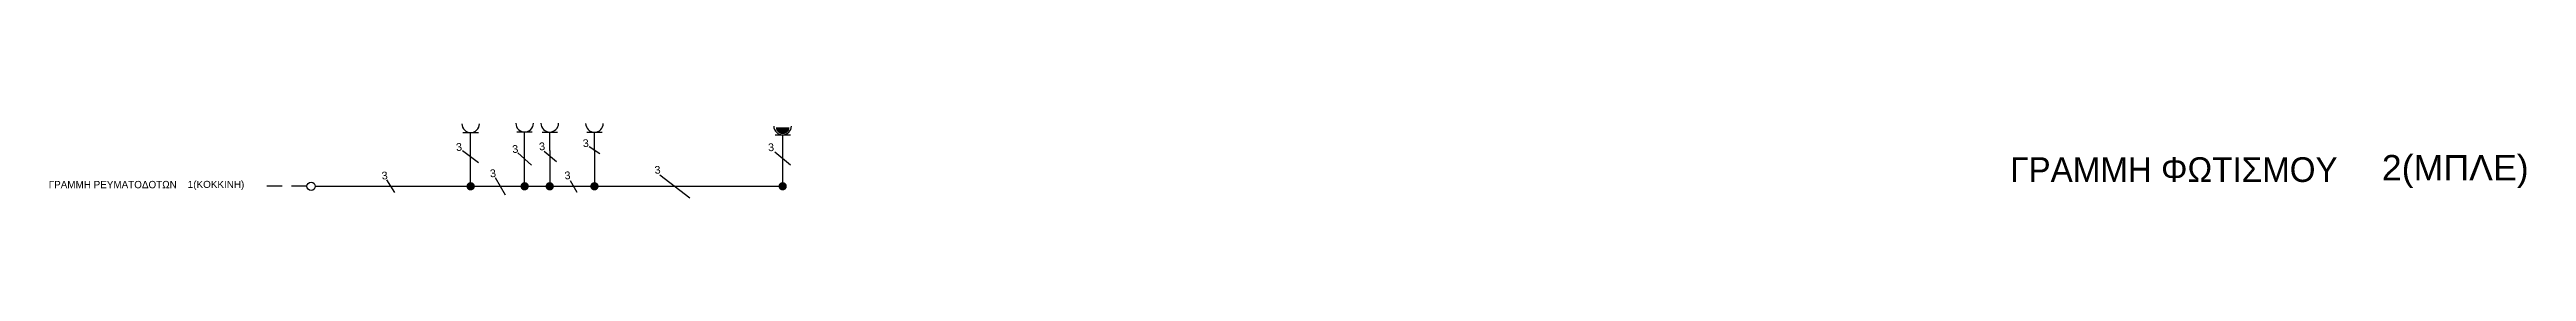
# Model space of a CAD drawing. Header units: millimetres. Extents: x 7471872 to 14943722, y 8344308 to 16688757.
# Drawn here: x 7471902.62 to 7471942.87, y 8344375.44 to 8344376.65 of the extents above; entities that cross this region are included whole.
import ezdxf

# ---------------------------------------------------------------- set-up
doc = ezdxf.new("R2010")
doc.units = ezdxf.units.MM
doc.layers.add('BUILD_FL001_USER', color=2, linetype='Continuous')
doc.styles.get("Standard").update_dxf_attribs({"font": 'arial.ttf'})
doc.styles.add('W4MS1', font='W4MS1.shx')

msp = doc.modelspace()

# ---------------------------------------------------------------- texts
for p in [(7471909.232, 8344376.201), (7471910.146, 8344376.168), (7471910.581, 8344376.211), (7471911.292, 8344376.263), (7471914.303, 8344376.196), (7471908.023, 8344375.735), (7471909.783, 8344375.772), (7471910.995, 8344375.737), (7471912.458, 8344375.828)]:
    msp.add_text('3', height=0.126, rotation=4.5389).set_placement(p)
for s, height, p in [('2(ΜΠΛΕ)', 0.4155, (7471940.523, 8344375.721)), ('1(ΚΟΚΚΙΝΗ)', 0.115, (7471904.867, 8344375.6))]:
    msp.add_text(s, height=height).set_placement(p)
at = {"layer": 'BUILD_FL001_USER', "color": 0, "style": 'W4MS1'}
for s, height, p in [('ΓΡΑΜΜΗ ΦΩΤΙΣΜΟΥ', 0.40252, (7471934.486, 8344375.697)), ('ΓΡΑΜΜΗ ΡΕΥΜΑΤΟΔΟΤΩΝ', 0.12, (7471902.608, 8344375.594))]:
    msp.add_text(s, height=height, dxfattribs=at).set_placement(p)

# ---------------------------------------------------------------- blocks, each defined once
blk = doc.blocks.new('sucko_for_monogramic')
for p, q in [((7471912.16, 8344376.961), (7471912.41, 8344376.961)), ((7471912.285, 8344376.658), (7471912.285, 8344376.961))]:
    blk.add_line(p, q)
blk.add_arc((7471912.285, 8344377.104), 0.143, 180, 0)
blk = doc.blocks.new('dry-shucko-for-monogramic')
for p, q in [((7471916.214, 8344377.7), (7471916.464, 8344377.7)), ((7471916.339, 8344377.396), (7471916.339, 8344377.7))]:
    blk.add_line(p, q)
at = {"const_width": 0.111}
for points in [[(7471916.283, 8344377.821, 0.414214), (7471916.339, 8344377.766, 1)], [(7471916.339, 8344377.766, 0.414214), (7471916.394, 8344377.821, 1)]]:
    blk.add_lwpolyline(points, format="xyb", dxfattribs=at)
blk.add_arc((7471916.338, 8344377.843), 0.144, 180.6711, 359.8271)

# ---------------------------------------------------------------- linework, layer by layer
for p, q in [((7471909.34, 8344376.503), (7471909.59, 8344376.503)), ((7471909.465, 8344376.199), (7471909.465, 8344376.503)), ((7471910.217, 8344376.512), (7471910.467, 8344376.512)), ((7471910.342, 8344376.208), (7471910.342, 8344376.512)), ((7471909.334, 8344376.212), (7471909.595, 8344376.016)), ((7471909.465, 8344375.626), (7471909.465, 8344376.199)), ((7471910.231, 8344376.169), (7471910.453, 8344375.973)), ((7471910.342, 8344375.626), (7471910.342, 8344376.208)), ((7471910.659, 8344376.198), (7471910.86, 8344376.03)), ((7471910.75, 8344376.208), (7471910.75, 8344375.626)), ((7471911.39, 8344376.277), (7471911.564, 8344376.158)), ((7471911.477, 8344376.205), (7471911.477, 8344375.626)), ((7471914.408, 8344376.187), (7471914.663, 8344375.975)), ((7471914.536, 8344375.626), (7471914.536, 8344376.162)), ((7471908.1, 8344375.729), (7471908.225, 8344375.523)), ((7471909.865, 8344375.767), (7471910.028, 8344375.485)), ((7471911.083, 8344375.721), (7471911.191, 8344375.531)), ((7471912.538, 8344375.813), (7471913.027, 8344375.439)), ((7471906.404, 8344375.626), (7471906.154, 8344375.626)), ((7471906.805, 8344375.626), (7471906.555, 8344375.626)), ((7471906.939, 8344375.626), (7471909.412, 8344375.626)), ((7471909.412, 8344375.626), (7471910.791, 8344375.626)), ((7471910.791, 8344375.626), (7471912.348, 8344375.626)), ((7471912.348, 8344375.626), (7471914.536, 8344375.626))]:
    msp.add_line(p, q)
at = {"const_width": 0.0674}
for points in [[(7471909.431, 8344375.626, 1), (7471909.499, 8344375.626, 1)], [(7471910.308, 8344375.626, 1), (7471910.376, 8344375.626, 1)], [(7471910.716, 8344375.626, 1), (7471910.784, 8344375.626, 1)], [(7471911.443, 8344375.626, 1), (7471911.511, 8344375.626, 1)], [(7471914.502, 8344375.626, 1), (7471914.569, 8344375.626, 1)]]:
    msp.add_lwpolyline(points, format="xyb", close=True, dxfattribs=at)
for centre in [(7471909.465, 8344376.645), (7471910.342, 8344376.654)]:
    msp.add_arc(centre, 0.143, 180, 0)
at = {"layer": 'BUILD_FL001_USER', "color": 0}
msp.add_circle((7471906.872, 8344375.626), 0.0674, dxfattribs=at)

# ---------------------------------------------------------------- block references
for name, p in [('sucko_for_monogramic', (-1.535, -0.45)), ('sucko_for_monogramic', (-0.808, -0.453)), ('dry-shucko-for-monogramic', (-1.803, -1.234))]:
    msp.add_blockref(name, p)

msp.set_redraw_order([(e.dxf.handle, doc.entitydb.next_handle()) for e in msp.query("TEXT MTEXT ATTDEF DIMENSION ARC_DIMENSION")])  # texts and dimensions are drawn at this point

doc.saveas('drawing.dxf')
